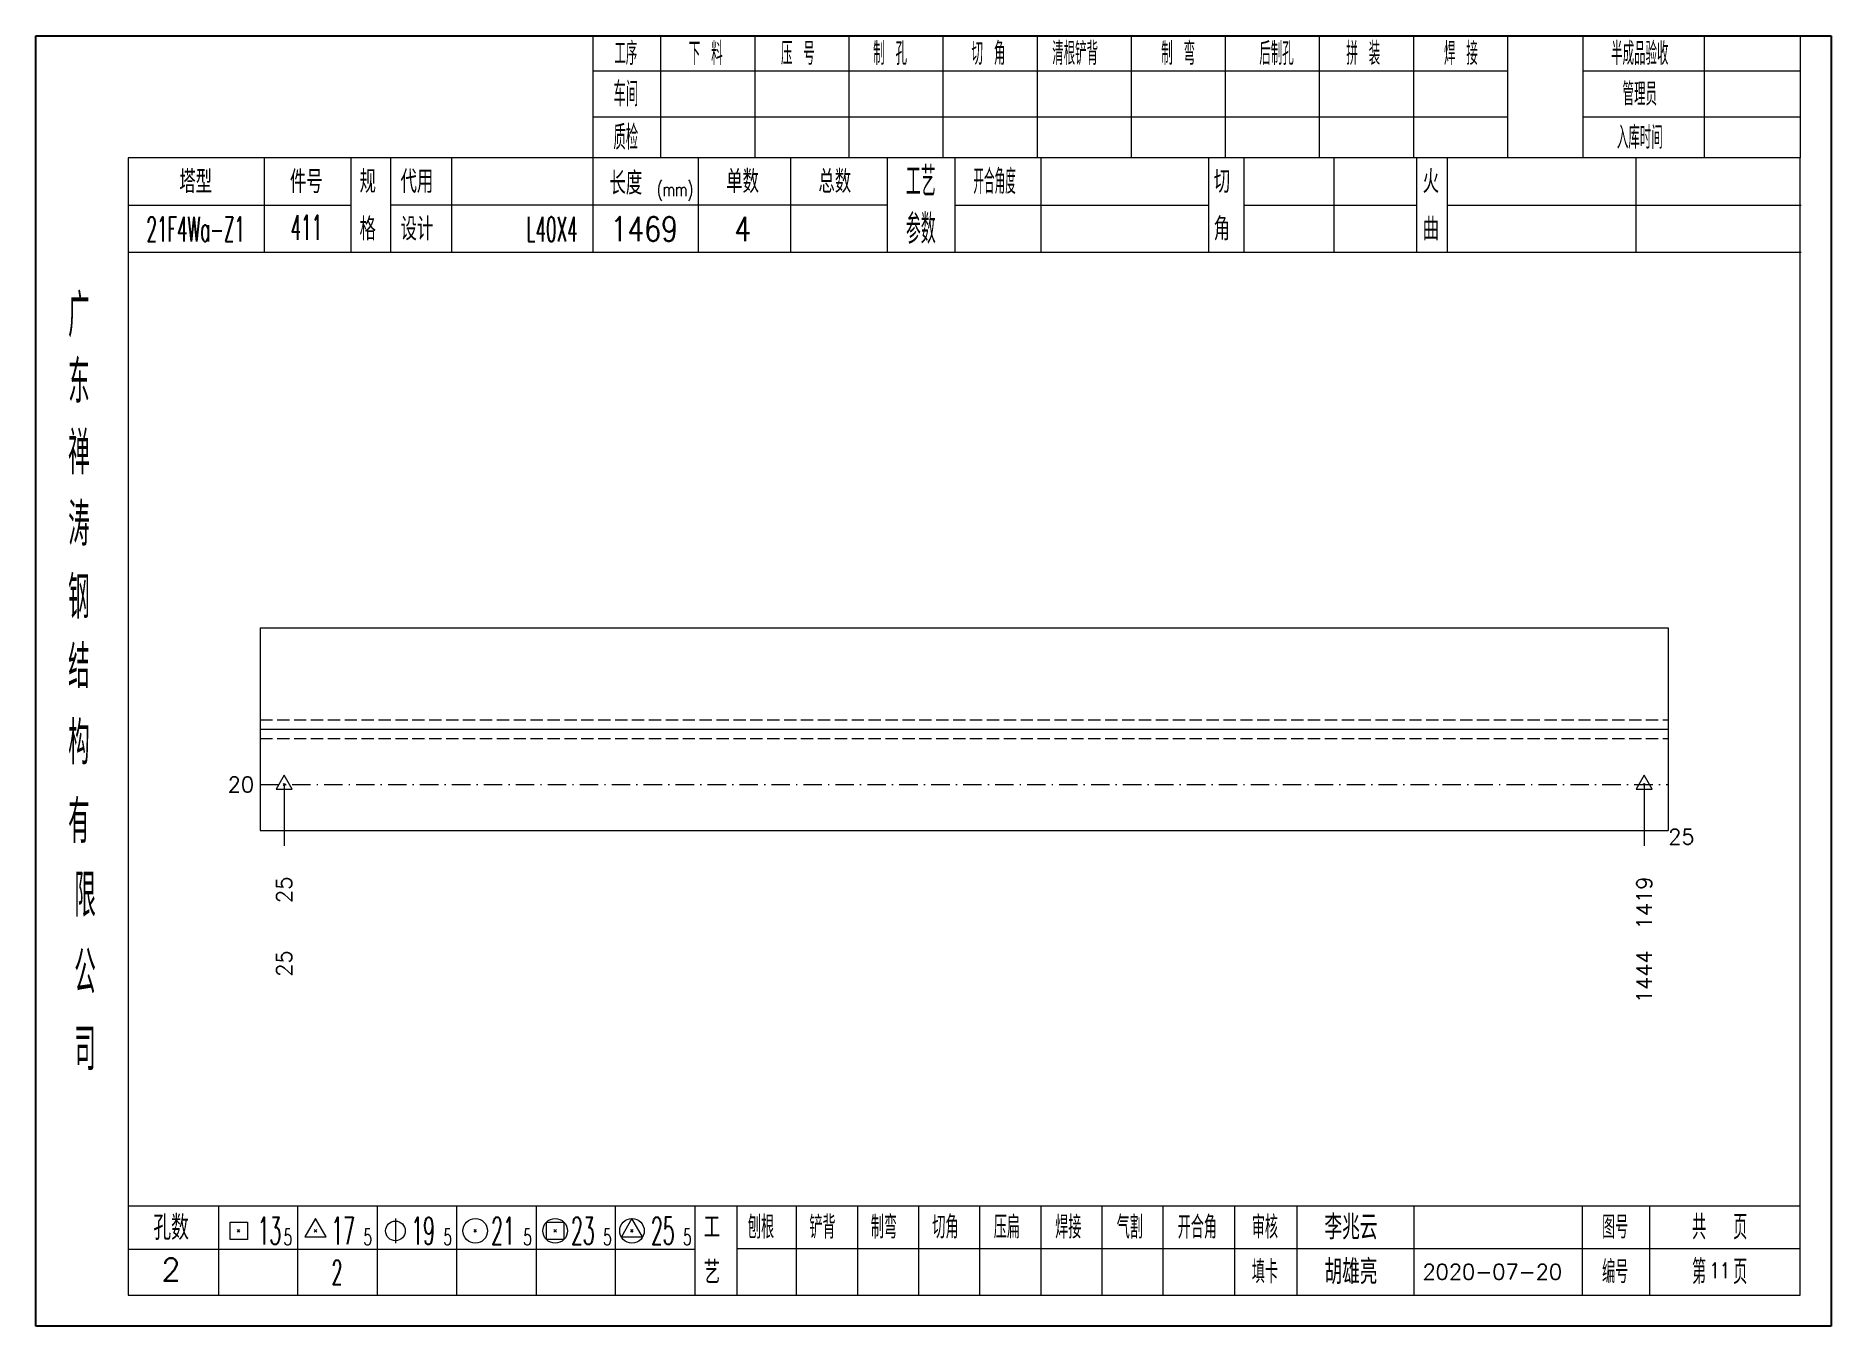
# Model space of a CAD drawing. Extents: x 1310 to 15542, y -76 to 8381.
# Drawn here: x 4637.7 to 4929.9, y 3663.8 to 3873.7 of the extents above; entities that cross this region are included whole.
import ezdxf
from ezdxf.enums import TextEntityAlignment as Align

# ---------------------------------------------------------------- set-up
doc = ezdxf.new("R2010")
doc.units = 0
doc.header["$MEASUREMENT"] = 0
doc.linetypes.add('一点画线', pattern=[5.2, 3, -1, 0.2, -1])
doc.linetypes.add('虚线', pattern=[2.75, 2, -0.75])
doc.layers.get('0').update_dxf_attribs({"linetype": 'CONTINUOUS', "lineweight": 25})
for name, color, linetype, lineweight in [('1', 7, 'CONTINUOUS', 25), ('4', 7, 'CONTINUOUS', 25), ('5', 7, 'CONTINUOUS', 25)]:
    doc.layers.add(name, color=color, linetype=linetype, lineweight=lineweight)
doc.styles.get("Standard").update_dxf_attribs({"font": 'simplex.shx', "width": 0.7, "height": 3, "bigfont": 'gbhzfs.shx'})

msp = doc.modelspace()

# ---------------------------------------------------------------- texts
at = {"color": 7, "linetype": 'Continuous', "lineweight": 13}
msp.add_text('20', height=2.5, dxfattribs=at).set_placement((4673.222, 3751.914), align=Align.MIDDLE_RIGHT)
at = {"layer": '1', "color": 7, "linetype": 'Continuous', "lineweight": 13}
msp.add_text('25', height=2.5, dxfattribs=at).set_placement((4903.352, 3743.414), align=Align.MIDDLE_LEFT)
at = {"layer": '1', "color": 8, "linetype": 'Continuous', "lineweight": 9}
for s, p in [('25', (4678.121, 3736.914)), ('1419', (4899.452, 3736.914))]:
    msp.add_text(s, height=2.5, rotation=90, dxfattribs=at).set_placement(p, align=Align.MIDDLE_RIGHT)
at = {"layer": '1', "color": 7, "linetype": 'Continuous', "lineweight": 13}
for s, p in [('1444', (4899.452, 3724.914)), ('25', (4678.121, 3724.914))]:
    msp.add_text(s, height=2.5, rotation=90, dxfattribs=at).set_placement(p, align=Align.MIDDLE_RIGHT)
at = {"layer": '4', "color": 1, "linetype": 'Continuous', "lineweight": 25}
for s, height, width, p in [('工序', 3.7, 0.7, (4733.722, 3870.871)), ('下 料', 3.7, 0.7, (4746.722, 3870.871)), ('压 号', 3.7, 0.7, (4761.722, 3870.871)), ('制 孔', 3.7, 0.7, (4776.722, 3870.871)), ('切 角', 3.7, 0.7, (4792.722, 3870.871)), ('清根铲背 ', 3.7, 0.7, (4807.722, 3870.871)), (' 制 弯', 3.7, 0.7, (4822.722, 3870.871)), (' 后制孔', 3.7, 0.7, (4838.722, 3870.871)), ('拼 装', 3.7, 0.7, (4853.722, 3870.871)), (' 焊 接', 3.7, 0.7, (4868.722, 3870.871)), ('半成品验收', 3.7, 0.7, (4898.722, 3870.871)), ('车间', 4, 0.7, (4733.722, 3864.271)), ('管理员', 3.7, 0.7, (4898.722, 3864.271)), ('质检', 4, 0.7, (4733.722, 3857.211)), ('入库时间', 3.7, 0.7, (4898.722, 3857.211)), ('(mm)', 2.24, 0.7, (4741.722, 3848.771)), ('工艺', 4.8, 0.7, (4781.722, 3850.031)), ('开合角度', 4, 0.6, (4793.722, 3850.031)), ('411', 4, 0.5, (4681.722, 3842.541)), ('参数', 4.8, 0.7, (4781.722, 3842.321)), ('21F4Wa-Z1', 4, 0.5, (4663.722, 3842.291)), ('L40X4', 4, 0.5, (4721.722, 3842.271)), ('1469', 4, 0.8, (4736.722, 3842.321)), ('4', 4, 0.8, (4752.722, 3842.321)), ('广', 6.96, 0.7, (4644.722, 3828.241)), ('东', 6.96, 0.7, (4644.722, 3817.451)), ('禅', 6.96, 0.7, (4644.722, 3805.861)), ('涛', 6.96, 0.7, (4644.722, 3794.261)), ('钢', 6.96, 0.7, (4644.722, 3782.371)), ('结', 6.96, 0.7, (4644.722, 3771.061)), ('构', 6.96, 0.7, (4644.722, 3758.681)), ('有', 6.96, 0.7, (4644.722, 3745.871)), ('限', 6.96, 0.7, (4645.722, 3733.871)), ('公', 6.96, 0.7, (4645.722, 3721.331)), ('司', 6.96, 0.7, (4645.722, 3708.851)), ('13', 4.47, 0.5, (4675.722, 3679.271)), ('17', 4.47, 0.5, (4687.722, 3679.271)), ('19', 4.47, 0.5, (4700.722, 3679.271)), ('21', 4.47, 0.5, (4713.722, 3679.271)), ('23', 4.47, 0.5, (4726.722, 3679.271)), ('25', 4.47, 0.5, (4739.722, 3679.271)), ('刨根', 3.7, 0.8, (4755.722, 3679.871)), ('铲背', 3.7, 0.8, (4765.722, 3679.871)), ('制弯', 3.7, 0.8, (4775.722, 3679.871)), ('切角', 3.7, 0.8, (4785.722, 3679.871)), ('压扁', 3.7, 0.8, (4795.722, 3679.871)), ('焊接', 3.7, 0.8, (4805.722, 3679.871)), ('气割', 3.7, 0.8, (4815.722, 3679.871)), ('开合角', 3.7, 0.8, (4826.722, 3679.871)), ('审核', 3.7, 0.8, (4837.722, 3679.871)), ('图号', 3.7, 0.8, (4894.722, 3679.871)), ('共  页', 4, 0.8, (4911.722, 3679.871)), ('5', 2.68, 0.6, (4678.722, 3678.271)), ('5', 2.68, 0.6, (4691.722, 3678.271)), ('5', 2.68, 0.6, (4704.722, 3678.271)), ('5', 2.68, 0.6, (4717.722, 3678.271)), ('5', 2.68, 0.6, (4730.722, 3678.271)), ('5', 2.68, 0.6, (4743.722, 3678.271)), ('第  页', 4, 0.8, (4911.722, 3672.601)), ('2', 4, 0.5, (4686.722, 3672.521)), ('填卡', 3.7, 0.8, (4837.722, 3672.601)), ('编号', 3.7, 0.8, (4894.722, 3672.601))]:
    msp.add_text(s, height=height, dxfattribs=dict(at, width=width)).set_placement(p, align=Align.MIDDLE_CENTER)
for s, height, p in [('塔型', 3.7, (4663.722, 3850.001)), ('件号', 3.7, (4681.722, 3850.001)), ('规', 3.7, (4691.722, 3850.031)), ('代用', 3.7, (4699.722, 3850.031)), ('长度', 3.7, (4733.722, 3849.771)), ('单数', 3.7, (4752.722, 3850.031)), ('总数', 3.7, (4767.722, 3850.031)), ('切', 3.7, (4830.722, 3850.031)), ('火', 3.7, (4864.722, 3850.031)), ('格', 3.7, (4691.722, 3842.321)), ('设计', 3.7, (4699.722, 3842.321)), ('角', 3.7, (4830.722, 3842.321)), ('曲', 3.7, (4864.722, 3842.321)), ('孔数', 4, (4659.722, 3679.791)), ('工', 3.7, (4747.722, 3679.871)), ('李兆云', 4, (4851.722, 3679.871)), ('胡雄亮', 4, (4851.722, 3672.601)), ('2', 3.7, (4659.722, 3672.961)), ('艺', 3.7, (4747.722, 3672.521)), ('2020-07-20', 2.5, (4874.722, 3672.601))]:
    msp.add_text(s, height=height, dxfattribs=at).set_placement(p, align=Align.MIDDLE_CENTER)
at = {"layer": '4', "color": 6, "linetype": 'Continuous', "lineweight": 25, "width": 0.8}
msp.add_text('11', height=2.5, dxfattribs=at).set_placement((4911.747, 3672.829), align=Align.MIDDLE_CENTER)

# ---------------------------------------------------------------- blocks, each defined once
blk = doc.blocks.new('孔17.5')
at = {"layer": '5', "color": 7, "linetype": 'Continuous', "lineweight": 13}
for p, q in [((0, 1), (-0.866, -0.5)), ((-0.1, -0.1), (0.1, 0.1)), ((0.1, -0.1), (-0.1, 0.1)), ((0.866, -0.5), (0, 1)), ((-0.866, -0.5), (0.866, -0.5))]:
    blk.add_line(p, q, dxfattribs=at)
blk = doc.blocks.new('CTJGK')
at = {"color": 6, "linetype": 'Continuous'}
for p, q in [((0, 209.97), (292.13, 209.97)), ((0, 0), (0, 209.97)), ((292.13, 209.97), (292.13, 0)), ((292.13, 0), (0, 0))]:
    blk.add_line(p, q, dxfattribs=at)

# ---------------------------------------------------------------- linework, layer by layer
at = {"color": 7, "linetype": 'Continuous', "lineweight": 18}
for p, q in [((4674.222, 3777.414), (4674.222, 3744.414)), ((4674.222, 3777.414), (4903.352, 3777.414)), ((4903.352, 3777.414), (4903.352, 3744.414)), ((4674.222, 3760.914), (4903.352, 3760.914))]:
    msp.add_line(p, q, dxfattribs=at)
at = {"color": 1, "linetype": '虚线', "lineweight": 18}
for p, q in [((4674.222, 3762.414), (4903.352, 3762.414)), ((4674.222, 3759.414), (4903.352, 3759.414))]:
    msp.add_line(p, q, dxfattribs=at)
at = {"color": 3, "linetype": '一点画线', "lineweight": 13}
msp.add_line((4674.222, 3751.914), (4903.352, 3751.914), dxfattribs=at)
at = {"color": 7, "linetype": 'Continuous', "lineweight": 13}
for p, q in [((4678.121, 3751.914), (4678.121, 3741.914)), ((4899.452, 3751.914), (4899.452, 3741.914))]:
    msp.add_line(p, q, dxfattribs=at)
at = {"layer": '1', "color": 7, "linetype": 'Continuous', "lineweight": 18}
msp.add_line((4674.222, 3744.414), (4903.352, 3744.414), dxfattribs=at)
at = {"layer": '4', "color": 1, "linetype": 'Continuous', "lineweight": 18}
for p, q in [((4637.722, 3873.741), (4637.722, 3663.771)), ((4929.852, 3873.741), (4637.722, 3873.741)), ((4728.352, 3873.741), (4728.352, 3853.901)), ((4739.382, 3873.741), (4739.382, 3853.881)), ((4754.692, 3873.741), (4754.692, 3853.881)), ((4770.012, 3873.741), (4770.012, 3853.881)), ((4785.322, 3873.741), (4785.322, 3853.881)), ((4800.632, 3873.741), (4800.632, 3853.881)), ((4815.942, 3873.741), (4815.942, 3853.881)), ((4831.262, 3873.741), (4831.262, 3853.881)), ((4846.572, 3873.741), (4846.572, 3853.881)), ((4861.882, 3873.741), (4861.882, 3853.881)), ((4877.192, 3873.741), (4877.192, 3853.901)), ((4877.192, 3873.741), (4877.192, 3853.881)), ((4889.472, 3873.741), (4889.472, 3853.881)), ((4909.222, 3873.741), (4909.222, 3853.881)), ((4924.802, 3873.741), (4924.802, 3853.881)), ((4929.852, 3843.941), (4929.852, 3873.741)), ((4877.192, 3868.011), (4728.352, 3868.011)), ((4924.802, 3868.011), (4889.472, 3868.011)), ((4877.192, 3860.531), (4728.352, 3860.531)), ((4924.802, 3860.531), (4889.472, 3860.531)), ((4652.732, 3853.881), (4652.732, 3668.821)), ((4924.802, 3853.881), (4652.732, 3853.881)), ((4674.852, 3853.891), (4674.852, 3838.471)), ((4689.002, 3838.471), (4689.002, 3853.881)), ((4695.502, 3838.471), (4695.502, 3853.881)), ((4705.372, 3853.881), (4705.372, 3838.471)), ((4728.352, 3853.901), (4728.352, 3838.471)), ((4745.472, 3853.881), (4745.472, 3838.471)), ((4760.522, 3853.881), (4760.522, 3838.471)), ((4776.222, 3853.881), (4776.222, 3838.471)), ((4787.282, 3853.881), (4787.282, 3838.471)), ((4801.232, 3853.881), (4801.232, 3838.471)), ((4828.532, 3853.881), (4828.532, 3838.471)), ((4834.292, 3853.881), (4834.292, 3838.471)), ((4848.912, 3853.881), (4848.912, 3838.471)), ((4862.372, 3853.881), (4862.372, 3838.471)), ((4867.362, 3853.881), (4867.362, 3838.471)), ((4898.102, 3853.881), (4898.102, 3838.471)), ((4924.802, 3668.821), (4924.802, 3853.881)), ((4689.002, 3846.121), (4652.732, 3846.121)), ((4776.222, 3846.171), (4695.502, 3846.171)), ((4787.282, 3846.171), (4828.532, 3846.171)), ((4834.292, 3846.171), (4862.372, 3846.171)), ((4867.362, 3846.171), (4924.982, 3846.171)), ((4929.852, 3663.771), (4929.852, 3843.941)), ((4924.982, 3838.471), (4652.732, 3838.471)), ((4652.732, 3683.351), (4924.802, 3683.351)), ((4667.422, 3683.351), (4667.422, 3668.821)), ((4680.352, 3668.821), (4680.352, 3683.351)), ((4693.282, 3683.351), (4693.282, 3668.821)), ((4706.202, 3668.821), (4706.202, 3683.351)), ((4719.132, 3683.351), (4719.132, 3668.821)), ((4732.062, 3668.821), (4732.062, 3683.351)), ((4744.982, 3668.821), (4744.982, 3683.351)), ((4751.852, 3668.821), (4751.852, 3683.351)), ((4761.512, 3668.821), (4761.512, 3683.351)), ((4771.452, 3668.821), (4771.452, 3683.351)), ((4781.392, 3668.821), (4781.392, 3683.351)), ((4791.342, 3668.821), (4791.342, 3683.351)), ((4801.282, 3668.821), (4801.282, 3683.351)), ((4811.222, 3668.821), (4811.222, 3683.351)), ((4821.172, 3668.821), (4821.172, 3683.351)), ((4832.812, 3668.821), (4832.812, 3683.351)), ((4842.962, 3668.821), (4842.962, 3683.351)), ((4862.022, 3668.821), (4862.022, 3683.351)), ((4889.402, 3668.821), (4889.402, 3683.351)), ((4900.362, 3668.821), (4900.362, 3683.351)), ((4744.982, 3676.221), (4652.732, 3676.221)), ((4751.812, 3676.381), (4924.802, 3676.381)), ((4652.732, 3668.821), (4924.802, 3668.821)), ((4637.722, 3663.771), (4929.852, 3663.771))]:
    msp.add_line(p, q, dxfattribs=at)
at = {"layer": '4', "color": 7, "linetype": 'Continuous', "lineweight": 13}
for p, q in [((4683.222, 3681.271), (4681.49, 3678.271)), ((4684.954, 3678.271), (4683.222, 3681.271)), ((4696.222, 3681.271), (4696.222, 3677.271)), ((4734.722, 3681.271), (4732.99, 3678.271)), ((4736.454, 3678.271), (4734.722, 3681.271)), ((4669.308, 3677.857), (4669.308, 3680.685)), ((4669.308, 3680.685), (4672.136, 3680.685)), ((4670.522, 3679.071), (4670.922, 3679.471)), ((4670.922, 3679.071), (4670.522, 3679.471)), ((4672.136, 3680.685), (4672.136, 3677.857)), ((4681.49, 3678.271), (4684.954, 3678.271)), ((4683.022, 3679.071), (4683.422, 3679.471)), ((4683.422, 3679.071), (4683.022, 3679.471)), ((4709.022, 3679.071), (4709.422, 3679.471)), ((4709.422, 3679.071), (4709.022, 3679.471)), ((4720.808, 3677.857), (4720.808, 3680.685)), ((4720.808, 3680.685), (4723.636, 3680.685)), ((4722.022, 3679.071), (4722.422, 3679.471)), ((4722.422, 3679.071), (4722.022, 3679.471)), ((4723.636, 3680.685), (4723.636, 3677.857)), ((4732.99, 3678.271), (4736.454, 3678.271)), ((4734.522, 3679.071), (4734.922, 3679.471)), ((4734.922, 3679.071), (4734.522, 3679.471)), ((4672.136, 3677.857), (4669.308, 3677.857)), ((4723.636, 3677.857), (4720.808, 3677.857))]:
    msp.add_line(p, q, dxfattribs=at)
for centre, radius in [((4696.222, 3679.271), 1.6), ((4709.222, 3679.271), 2), ((4722.222, 3679.271), 2), ((4734.722, 3679.271), 2)]:
    msp.add_circle(centre, radius, dxfattribs=at)

# ---------------------------------------------------------------- block references
at = {"color": 0, "linetype": 'Continuous'}
msp.add_blockref('CTJGK', (4637.722, 3663.771), dxfattribs=at)
at = {"layer": '1', "color": 8, "linetype": 'Continuous', "lineweight": 9, "xscale": 1.5, "yscale": 1.5, "zscale": 1.5}
for p in [(4678.121, 3751.914), (4899.452, 3751.914)]:
    msp.add_blockref('孔17.5', p, dxfattribs=at)

msp.set_redraw_order([(e.dxf.handle, doc.entitydb.next_handle()) for e in msp.query("TEXT MTEXT ATTDEF DIMENSION ARC_DIMENSION")])  # texts and dimensions are drawn at this point

doc.saveas('drawing.dxf')
